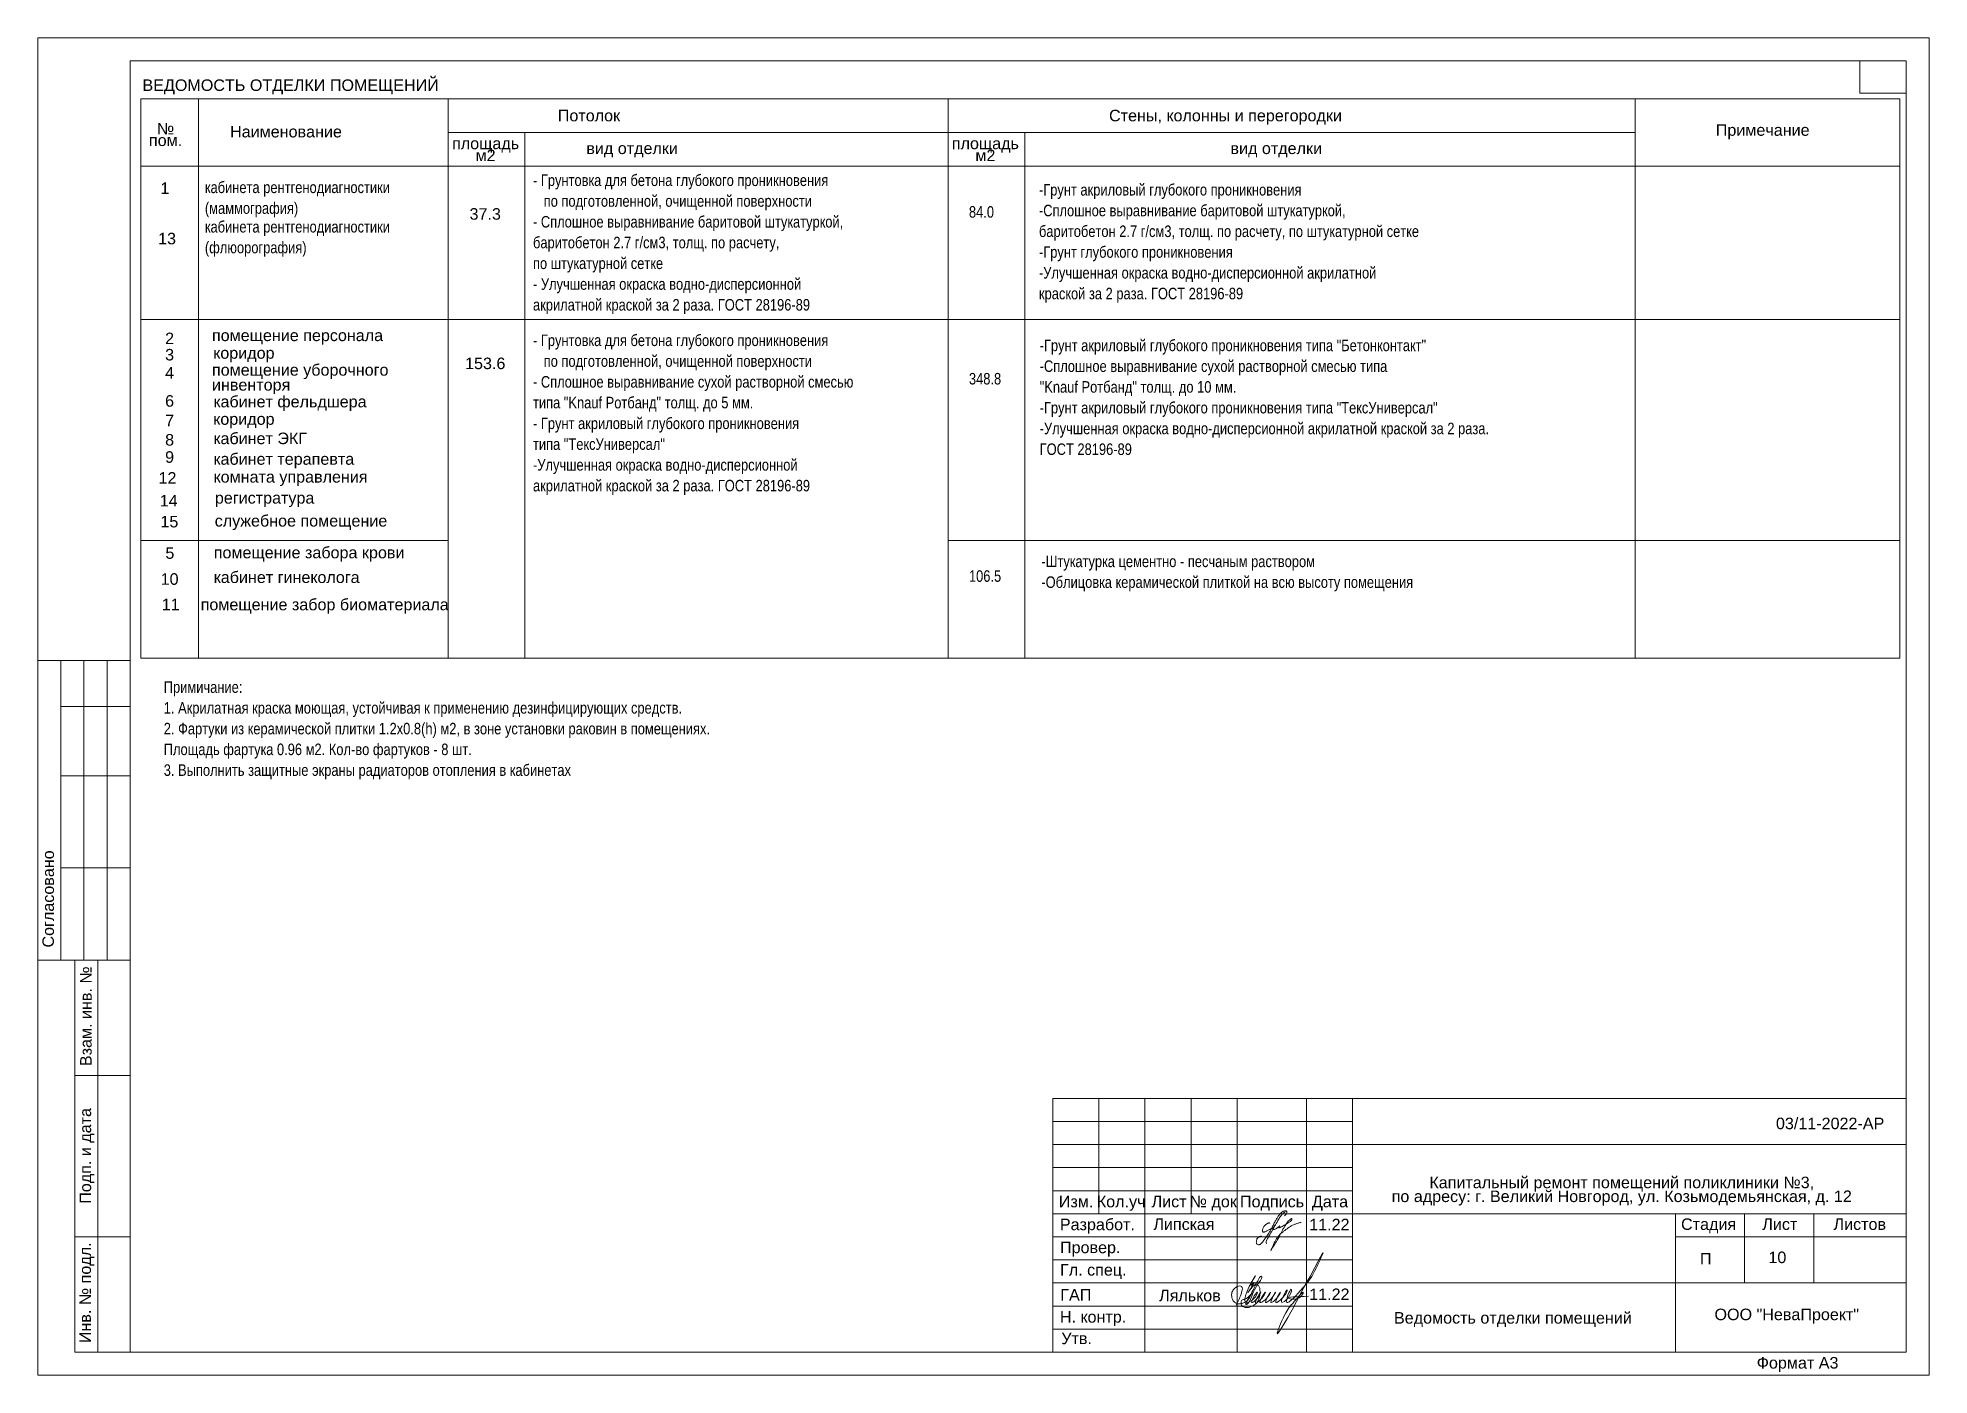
# Model space of a CAD drawing. Header units: metres. Extents: x 14591 to 15202, y 5442 to 5571.
# Drawn here: x 15006.55 to 15047.55, y 5478.61 to 5507.61 of the extents above; entities that cross this region are included whole.
import ezdxf
from ezdxf.enums import TextEntityAlignment as Align

# ---------------------------------------------------------------- set-up
doc = ezdxf.new("R2010")
doc.units = ezdxf.units.M
doc.header["$MEASUREMENT"] = 0
doc.linetypes.add('DGN Style 4', pattern=[5.601258, 2.79888, -1.39944, 0.003499, -1.39944])
for name, color, linetype, lineweight in [('Level 1', 7, 'Continuous', 0), ('Level 50', 7, 'Continuous', 0), ('Level 63', 7, 'Continuous', 0), ('Стены', 7, 'Continuous', 13)]:
    doc.layers.add(name, color=color, linetype=linetype, lineweight=lineweight)
doc.styles.add('ARIAL', font='arial.ttf')
doc.styles.add('MONOTXT', font='monotxt.shx', dxfattribs={"width": 0.8, "height": 0.5})
doc.styles.get("Standard").update_dxf_attribs({"font": 'txt.shx', "height": 0.0025})
doc.styles.add('Style-Arial', font='arial.ttf')

msp = doc.modelspace()

# ---------------------------------------------------------------- texts
at = {"color": 7, "linetype": 'Continuous', "lineweight": 13, "style": 'Style-Arial'}
for s, p in [('Потолок', (15018.49657428, 5505.9195518)), ('Стены, колонны и перегородки', (15032.29529887, 5505.9195518)), ('37.3', (15016.24766986, 5503.78620152)), ('153.6', (15016.24766986, 5500.54580818))]:
    msp.add_text(s, height=0.25, dxfattribs=at).set_placement(p, align=Align.MIDDLE_CENTER)
at = {"color": 7, "linetype": 'Continuous', "lineweight": 0, "style": 'Style-Arial'}
for s, p in [('2', (15009.3082127, 5501.21273238)), ('3', (15009.3082127, 5500.85872691)), ('4', (15009.3082127, 5500.46612271)), ('6', (15009.3082127, 5499.85626281)), ('7', (15009.3082127, 5499.43167681)), ('8', (15009.3082127, 5499.01323509)), ('9', (15009.3082127, 5498.63985148)), ('12', (15009.16529696, 5498.18659213)), ('14', (15009.19130593, 5497.69274812)), ('15', (15009.20684955, 5497.23948877)), ('5', (15009.3146052, 5496.55812538)), ('10', (15009.21182658, 5495.99458396)), ('11', (15009.23432593, 5495.44344927)), ('03/11-2022-АР', (15044.22739385, 5484.18913331))]:
    msp.add_text(s, height=0.25, dxfattribs=at).set_placement(p, align=Align.TOP_LEFT)
msp.add_text('Липская', height=0.25, dxfattribs=at).set_placement((15031.39349858, 5482.00469768), align=Align.TOP_CENTER)
at = {"color": 18, "linetype": 'Continuous', "lineweight": 13, "true_color": 0x000000, "style": 'ARIAL'}
for s, p in [('11.22', (15034.5470487, 5481.9968628)), ('П', (15042.70619661, 5481.25549395)), ('11.22', (15034.5470487, 5480.48440733)), ('Ведомость отделки помещений', (15038.52552444, 5479.97356386))]:
    msp.add_text(s, height=0.25, dxfattribs=at).set_placement(p, align=Align.TOP_CENTER)
at = {"color": 7, "lineweight": 13, "style": 'Style-Arial'}
for s, p in [('10', (15044.06386499, 5481.2851354)), ('Ляльков', (15030.85561915, 5480.45783))]:
    msp.add_text(s, height=0.25, dxfattribs=at).set_placement(p, align=Align.TOP_LEFT)
at = {"color": 7, "linetype": 'Continuous', "lineweight": 13, "char_height": 0.25}
for s, insert, attachment_point, line_spacing_factor in [('\\fArial|b0|i0|c204204|p39;ВЕДОМОСТЬ ОТДЕЛКИ ПОМЕЩЕНИЙ', (15008.81725387, 5506.38103857), 7, 0.6), ('\\fArial|b0|i0|c204204|p39;№\\Pпом.', (15009.31845638, 5505.5071055), 5, 0.6), ('\\fArial|b0|i0|c204204|p39;Наименование', (15011.92877441, 5505.56898806), 5, 0.6), ('\\fArial|b0|i0|c204204|p39;Примечание', (15043.94006832, 5505.56822816), 5, 0.72)]:
    msp.add_mtext(s, dxfattribs=dict(at, insert=insert, attachment_point=attachment_point, line_spacing_factor=line_spacing_factor))
at = {"color": 7, "linetype": 'Continuous', "lineweight": 13, "char_height": 0.25, "style": 'Style-Arial'}
for s, insert, attachment_point, line_spacing_factor in [('площадь\\Pм2', (15016.25571914, 5505.18617001), 5, 0.621037), ('площадь\\Pм2', (15027.08991748, 5505.18617001), 5, 0.621037), ('помещение персонала\\P', (15010.3240189, 5501.2786691), 1, 0.6), ('помещение уборочного \\Pинвенторя\\P', (15010.3240189, 5500.5291796), 1, 0.776524), ('комната управления\\P', (15010.3591451, 5498.21079386), 1, 1.2), ('регистратура\\P', (15010.38700778, 5497.75451655), 1, 1.2), ('служебное помещение', (15010.38379901, 5497.25725533), 1, 0.792)]:
    msp.add_mtext(s, dxfattribs=dict(at, insert=insert, attachment_point=attachment_point, line_spacing_factor=line_spacing_factor))
at = {"color": 18, "lineweight": 13, "true_color": 0x000000, "char_height": 0.25, "attachment_point": 7, "style": 'MONOTXT'}
for s, insert, line_spacing_factor in [('\\fArial|b0|i0|c204204|p39;кабинета рентгенодиагностики\\P(маммография)', (15010.17040506, 5503.71241912), 1.08), ('\\fArial|b0|i0|c204204|p39;- Грунтовка для бетона глубокого проникновения\\P   по подготовленной, очищенной поверхности\\P- Сплошное выравнивание баритовой штукатуркой,\\Pбаритобетон 2.7 г/см3, толщ. по расчету, \\Pпо штукатурной сетке\\P- Улучшенная окраска водно-дисперсионной \\Pакрилатной краской за 2 раза. ГОСТ 28196-89', (15017.28317863, 5501.61561159), 1.08), ('\\fArial|b0|i0|c204204|p39;-Грунт акриловый глубокого проникновения \\P-Сплошное выравнивание баритовой штукатуркой,\\Pбаритобетон 2.7 г/см3, толщ. по расчету, по штукатурной сетке\\P-Грунт глубокого проникновения \\P-Улучшенная окраска водно-дисперсионной акрилатной \\Pкраской за 2 раза. ГОСТ 28196-89', (15028.25105261, 5501.85980173), 1.08), ('\\fArial|b0|i0|c204204|p39;84.0', (15026.73321716, 5503.70159716), 0.6), ('\\fArial|b0|i0|c204204|p39;кабинета рентгенодиагностики\\P(флюорография)', (15010.17040506, 5502.85771838), 1.08), ('\\fArial|b0|i0|c204204|p39;- Грунтовка для бетона глубокого проникновения\\P   по подготовленной, очищенной поверхности\\P- Сплошное выравнивание сухой растворной смесью \\Pтипа "Knauf Ротбанд" толщ. до 5 мм.\\P- Грунт акриловый глубокого проникновения \\Pтипа "ТексУниверсал"\\P-Улучшенная окраска водно-дисперсионной \\Pакрилатной краской за 2 раза. ГОСТ 28196-89', (15017.28317863, 5497.6946879), 1.08), ('\\fArial|b0|i0|c204204|p39;-Грунт акриловый глубокого проникновения типа "Бетонконтакт"\\P-Сплошное выравнивание сухой растворной смесью типа\\P"Knauf Ротбанд" толщ. до 10 мм.\\P-Грунт акриловый глубокого проникновения типа "ТексУниверсал"\\P-Улучшенная окраска водно-дисперсионной акрилатной краской за 2 раза. \\PГОСТ 28196-89', (15028.2666582, 5498.5560969), 1.08), ('\\fArial|b0|i0|c204204|p39;348.8', (15026.73321716, 5500.08441389), 0.6), ('\\fArial|b0|i0|c204204|p39;106.5', (15026.73321716, 5495.80526245), 0.6), ('\\P\\fArial|b0|i0|c204204|p39;-Штукатурка цементно - песчаным раствором \\P-Облицовка керамической плиткой на всю высоту помещения\\P\\P', (15028.30309937, 5495.1515505), 1.08), ('\\fArial|b0|i0|c204204|p39;Примичание:\\P1. Акрилатная краска моющая, устойчивая к применению дезинфицирующих средств.\\P2. Фартуки из керамической плитки 1.2х0.8(h) м2, в зоне установки раковин в помещениях. \\PПлощадь фартука 0.96 м2. Кол-во фартуков - 8 шт.\\P3. Выполнить защитные экраны радиаторов отопления в кабинетах\\P', (15009.2787765, 5491.52537166), 1.08)]:
    msp.add_mtext(s, dxfattribs=dict(at, insert=insert, line_spacing_factor=line_spacing_factor))
at = {"linetype": 'Continuous', "lineweight": 0, "insert": (15040.88478455, 5482.59690722), "char_height": 0.25, "attachment_point": 5, "line_spacing_factor": 0.72, "style": 'Style-Arial'}
msp.add_mtext('Капитальный ремонт помещений поликлиники №3, \\Pпо адресу: г. Великий Новгород, ул. Козьмодемьянская, д. 12', dxfattribs=at)
at = {"layer": 'Level 1', "color": 7, "linetype": 'Continuous', "lineweight": 13, "style": 'Style-Arial'}
for p in [(15019.43239289, 5505.20972079), (15033.3954607, 5505.20972079)]:
    msp.add_text('вид отделки', height=0.2500002, dxfattribs=at).set_placement(p, align=Align.MIDDLE_CENTER)
at = {"layer": 'Level 63', "color": 7, "linetype": 'DGN Style 4', "lineweight": 13, "style": 'Style-Arial'}
for s, p in [('коридор', (15010.35237351, 5500.89669463)), ('кабинет фельдшера', (15010.35587384, 5499.84181127)), ('коридор', (15010.35237351, 5499.46385472)), ('кабинет ЭКГ', (15010.35587384, 5499.04412891)), ('кабинет терапевта', (15010.35587384, 5498.59748479)), ('помещение забора крови', (15010.36226633, 5496.56918499)), ('кабинет гинеколога', (15010.36226633, 5496.03319412)), ('помещение забор биоматериала', (15010.07883513, 5495.44135106))]:
    msp.add_text(s, height=0.25, dxfattribs=at).set_placement(p, align=Align.TOP_LEFT)
at = {"layer": 'Стены', "color": 7, "linetype": 'Continuous', "lineweight": 13, "style": 'Style-Arial'}
for s, p in [('1', (15009.30425535, 5504.34550611)), ('13', (15009.35045978, 5503.25238406))]:
    msp.add_text(s, height=0.25, dxfattribs=at).set_placement(p, align=Align.MIDDLE_CENTER)

# ---------------------------------------------------------------- blocks, each defined once
blk = doc.blocks.new('*U287')
at = {"layer": 'Level 50', "color": 7, "linetype": 'Continuous', "lineweight": 0}
for p, q in [((-20.487, 14.5), (20.513, 14.5)), ((-20.487, -14.5), (-20.487, 14.5)), ((20.513, 14.5), (20.513, -14.5)), ((20.513, -14.5), (-20.487, -14.5))]:
    blk.add_line(p, q, dxfattribs=at)
at = {"layer": 'Level 50', "color": 7, "linetype": 'Continuous', "lineweight": 13}
for p, q in [((-18.487, 14), (20.013, 14)), ((-18.487, 14), (-18.487, -14)), ((19.013, 14), (19.013, 13.3)), ((20.013, 14), (20.013, -14)), ((19.013, 13.3), (20.013, 13.3)), ((-18.926, -14), (20.013, -14))]:
    blk.add_line(p, q, dxfattribs=at)
at = {"layer": 'Level 63', "color": 7, "linetype": 'Continuous', "lineweight": 13}
for p, q in [((-20.487, 1), (-18.487, 1)), ((-20.487, 1), (-20.487, -5.5)), ((-19.987, 1), (-19.987, -5.5)), ((-19.487, 1), (-19.487, -5.5)), ((-18.987, 1), (-18.987, -5.5)), ((-19.987, 0), (-18.487, 0)), ((-19.987, -1.5), (-18.487, -1.5)), ((-19.987, -3.5), (-18.487, -3.5)), ((-20.487, -5.5), (-18.487, -5.5)), ((-19.687, -5.5), (-18.487, -5.5)), ((-19.187, -14), (-19.187, -5.5)), ((-19.687, -8), (-18.487, -8)), ((1.513, -8.5), (20.013, -8.5)), ((1.513, -8.5), (1.513, -14)), ((2.513, -8.5), (2.513, -11)), ((3.513, -8.5), (3.513, -14)), ((4.513, -8.5), (4.513, -11)), ((5.513, -8.5), (5.513, -14)), ((7.013, -8.5), (7.013, -14)), ((8.013, -8.5), (8.013, -14)), ((8.013, -9.5), (20.013, -9.5)), ((1.513, -10.5), (8.013, -10.5)), ((1.513, -11), (8.013, -11)), ((8.013, -11), (20.013, -11)), ((-19.687, -11.5), (-18.487, -11.5)), ((15.013, -11.5), (20.013, -11.5)), ((8.013, -12.5), (20.013, -12.5))]:
    blk.add_line(p, q, dxfattribs=at)
at = {"layer": 'Level 63', "color": 7, "linetype": 'Continuous', "lineweight": 0}
for p, q in [((1.513, -9), (8.013, -9)), ((1.513, -9.5), (8.013, -9.5)), ((1.513, -10), (8.013, -10)), ((1.513, -11.5), (8.013, -11.5)), ((1.513, -12), (8.013, -12)), ((1.513, -12.5), (8.013, -12.5)), ((1.513, -13), (8.013, -13)), ((1.513, -13.5), (8.013, -13.5))]:
    blk.add_line(p, q, dxfattribs=at)
at = {"layer": 'Level 63', "color": 7, "linetype": 'Continuous', "lineweight": 13, "flags": 128}
for points in [[(-18.487, -14), (-19.687, -14), (-19.687, -5.5)], [(15.013, -11), (15.013, -14)], [(16.513, -11), (16.513, -12.5)], [(18.013, -11), (18.013, -12.5)]]:
    blk.add_lwpolyline(points, dxfattribs=at)
at = {"color": 7, "linetype": 'Continuous', "lineweight": 13, "style": 'Style-Arial'}
blk.add_text('ООО "НеваПроект"', height=0.25, dxfattribs=at).set_placement((15.859, -13.057), align=Align.TOP_LEFT)
at = {"layer": 'Level 63', "color": 7, "linetype": 'Continuous', "lineweight": 0, "style": 'Style-Arial'}
for s, p in [('Согласовано', (-20.263, -4.173)), ('Взам. инв. №', (-19.445, -6.716)), ('Подп. и дата', (-19.457, -9.745)), ('Инв. № подл.', (-19.462, -12.713))]:
    blk.add_text(s, height=0.25002, rotation=90, dxfattribs=at).set_placement(p, align=Align.MIDDLE_CENTER)
for s, p in [('Изм.', (2.02, -10.735)), ('Кол.уч', (2.997, -10.735)), ('Лист', (4.036, -10.735)), ('№ док', (4.994, -10.735)), ('Подпись', (6.268, -10.735)), ('Дата', (7.524, -10.735)), ('Разработ.', (2.482, -11.231)), ('Стадия', (15.731, -11.225)), ('Лист', (17.276, -11.225)), ('Листов', (19.009, -11.225)), ('Провер.', (2.327, -11.729)), ('Гл. спец.', (2.393, -12.216)), ('ГАП', (2.014, -12.757)), ('Н. контр.', (2.388, -13.235)), ('Утв.', (2.032, -13.702)), ('Формат А3', (17.66, -14.231))]:
    blk.add_text(s, height=0.25, dxfattribs=at).set_placement(p, align=Align.MIDDLE_CENTER)
blk = doc.blocks.new('*U194')
at = {"layer": 'Level 1', "color": 5, "linetype": 'Continuous', "lineweight": 0}
for points, knots in [([(0.306, 0.776), (0.338, 0.808), (0.397, 0.875), (0.429, 0.933), (0.429, 0.965), (0.42, 1.007), (0.389, 1.038), (0.332, 1.045), (0.263, 1.027), (0.213, 1.007), (0.118, 0.929), (0.06, 0.874), (-0.031, 0.753), (-0.11, 0.623), (-0.214, 0.445), (-0.303, 0.264), (-0.383, 0.11), (-0.478, -0.059), (-0.639, -0.303), (-0.752, -0.465), (-0.872, -0.638), (-0.988, -0.735), (-1.017, -0.735), (-1.061, -0.743), (-1.139, -0.715), (-1.158, -0.689), (-1.176, -0.645), (-1.176, -0.576), (-1.169, -0.519), (-1.149, -0.433), (-1.081, -0.354), (-1.035, -0.336), (-0.993, -0.308), (-0.956, -0.297), (-0.92, -0.293), (-0.909, -0.307), (-0.916, -0.318)], [0, 0, 0, 0, 0.032258, 0.064516, 0.096774, 0.129032, 0.16129, 0.193548, 0.225806, 0.258065, 0.290323, 0.322581, 0.354839, 0.387097, 0.419355, 0.451613, 0.483871, 0.516129, 0.548387, 0.580645, 0.612903, 0.645161, 0.677419, 0.709677, 0.741935, 0.774194, 0.806452, 0.83871, 0.870968, 0.903226, 0.935484, 0.967742, 0.983871, 0.991935, 0.995968, 1, 1, 1, 1]), ([(0.324, 0.97), (0.325, 0.97), (0.327, 0.977), (0.319, 0.976), (0.313, 0.973), (0.304, 0.967), (0.289, 0.95), (0.206, 0.881), (0.152, 0.82), (0.093, 0.753), (-0.006, 0.617), (-0.174, 0.288), (-0.312, 0.065), (-0.539, -0.325), (-0.642, -0.514), (-0.687, -0.643), (-0.64, -0.686)], [0, 0, 0, 0, 0.005306, 0.009091, 0.012718, 0.03509, 0.04357, 0.143713, 0.287425, 0.431138, 0.57485, 0.718563, 0.862275, 0.934132, 0.97006, 1, 1, 1, 1])]:
    blk.add_open_spline(points, degree=3, knots=knots, dxfattribs=at)
blk.add_open_spline([(-0.466, 0.375), (-0.477, 0.405), (-0.522, 0.405), (-0.564, 0.389), (-0.626, 0.36), (-0.677, 0.321), (-0.751, 0.252), (-0.803, 0.178), (-0.835, 0.121), (-0.851, 0.046), (-0.851, -0.036), (-0.83, -0.076), (-0.798, -0.084), (-0.77, -0.084), (-0.711, -0.062), (-0.657, -0.037), (-0.529, 0.033), (-0.308, 0.141), (-0.219, 0.237), (-0.169, 0.317), (-0.193, 0.317), (-0.298, 0.134), (-0.31, 0.076), (-0.31, 0.056), (-0.266, 0.056), (-0.23, 0.056), (-0.158, 0.094), (-0.083, 0.14), (-0.024, 0.179), (0.022, 0.211), (0.057, 0.251), (0.057, 0.266), (0.032, 0.232), (0.004, 0.173), (-0.002, 0.145), (0.03, 0.145), (0.108, 0.188), (0.241, 0.256), (0.325, 0.302), (0.438, 0.365), (0.547, 0.44), (0.612, 0.48), (0.654, 0.521), (0.679, 0.566), (0.679, 0.617), (0.679, 0.634), (0.648, 0.626), (0.594, 0.589), (0.512, 0.517), (0.448, 0.428), (0.37, 0.31), (0.317, 0.235), (0.239, 0.11), (0.158, -0.046), (0.088, -0.178), (-0.026, -0.403), (-0.22, -0.74), (-0.324, -0.893), (-0.414, -0.996), (-0.414, -1.046), (-0.377, -1.018), (-0.317, -0.817), (-0.236, -0.634), (-0.15, -0.464), (-0.087, -0.376), (0.011, -0.254), (0.138, -0.127), (0.215, -0.06), (0.339, 0.033), (0.462, 0.119), (0.577, 0.204), (0.723, 0.281), (0.876, 0.347), (1.008, 0.391), (1.08, 0.409), (1.176, 0.43)], degree=3, dxfattribs=at)

# ---------------------------------------------------------------- linework, layer by layer
at = {"color": 7, "linetype": 'Continuous', "lineweight": 13, "ltscale": 0.001}
for p, q in [((15008.7822367, 5506.28434761), (15046.91534312, 5506.28434761)), ((15010.0302494, 5494.15413519), (15010.0302494, 5506.28434761)), ((15015.44733335, 5494.15413519), (15015.44733335, 5506.28434761)), ((15026.28153169, 5504.81901066), (15026.28153169, 5506.28434761)), ((15041.17417235, 5494.15413519), (15041.17417235, 5506.28434761)), ((15017.10867775, 5494.15413519), (15017.10867775, 5505.55167914)), ((15027.9428761, 5494.15413519), (15027.9428761, 5505.55167914)), ((15008.7822367, 5504.81901066), (15046.91534312, 5504.81901066)), ((15026.28153169, 5494.15413519), (15026.28153169, 5504.81901066)), ((15008.7822367, 5494.15413519), (15046.91534312, 5494.15413519))]:
    msp.add_line(p, q, dxfattribs=at)
at = {"color": 7, "linetype": 'Continuous', "lineweight": 13}
for p, q in [((15008.7822367, 5506.28434761), (15008.7822367, 5494.15413519)), ((15046.91534312, 5506.28434761), (15046.91534312, 5494.15413519)), ((15015.44733335, 5505.55167914), (15041.17417235, 5505.55167914))]:
    msp.add_line(p, q, dxfattribs=at)
at = {"color": 7, "linetype": 'Continuous', "lineweight": 0}
for p, q in [((15008.7822367, 5501.49589662), (15046.91534312, 5501.49589662)), ((15008.7822367, 5496.70702977), (15015.44733335, 5496.70702977)), ((15026.28153169, 5496.70702977), (15046.91534312, 5496.70702977))]:
    msp.add_line(p, q, dxfattribs=at)
at = {"color": 5, "linetype": 'Continuous', "lineweight": 0}
msp.add_spline([(15032.52859697, 5480.12419008), (15032.63126238, 5480.3590079), (15032.65644573, 5480.45299346), (15032.65644573, 5480.50619738), (15032.6252184, 5480.53742471), (15032.57593813, 5480.53742471), (15032.49859186, 5480.49276882), (15032.44383934, 5480.4229805), (15032.42938767, 5480.38259216), (15032.42938767, 5480.31397556), (15032.44643516, 5480.25035346), (15032.48927204, 5480.18965581), (15032.538534, 5480.16121441), (15032.60529661, 5480.15007128), (15032.67334877, 5480.1683058), (15032.73182488, 5480.19490193), (15032.77193192, 5480.22590171), (15032.8432957, 5480.3495074), (15032.90948961, 5480.4855709), (15032.96321508, 5480.59599867), (15033.01944451, 5480.69339091), (15033.05665798, 5480.74555183), (15033.07402204, 5480.75020451), (15033.08071553, 5480.72522407), (15033.06970348, 5480.68412657), (15033.03723065, 5480.63928636), (15032.84600366, 5480.27085575), (15032.78523566, 5480.16560248), (15032.73972135, 5480.13932479), (15032.72754795, 5480.16040973), (15032.72189463, 5480.18150822), (15032.71440251, 5480.2569789), (15032.74752616, 5480.38059804), (15032.84236824, 5480.58729113), (15032.9406304, 5480.75748619), (15032.84357669, 5480.56017337), (15032.90671911, 5480.61576647), (15032.77794689, 5480.39272644), (15032.87869726, 5480.52325061), (15032.95286827, 5480.56607326), (15033.00911412, 5480.55100223), (15033.03591273, 5480.49087367), (15033.04382309, 5480.39395317), (15032.97304397, 5480.17113318), (15032.88527674, 5480.1068444), (15032.82071774, 5480.07991113), (15032.72151276, 5480.07615903), (15032.65273427, 5480.10532013), (15032.64021941, 5480.12699651), (15032.63266311, 5480.17761112), (15032.64643101, 5480.22899361), (15032.72214651, 5480.25657789), (15032.87504888, 5480.39355127), (15032.75955506, 5480.16632278), (15032.81901331, 5480.20065101), (15032.97325064, 5480.35488835), (15032.9853697, 5480.40011728), (15032.86020237, 5480.18332111), (15032.99316771, 5480.28430666), (15033.06152489, 5480.40721639), (15032.94417016, 5480.17418855), (15033.10603722, 5480.30178582), (15033.16449493, 5480.40721639), (15033.04128894, 5480.18963852), (15033.20739983, 5480.29564543), (15033.27387809, 5480.40721639), (15033.16408429, 5480.18736551), (15033.33395691, 5480.32386034), (15033.38146802, 5480.40721639), (15033.2798515, 5480.19056567), (15033.47744303, 5480.38260713), (15033.48231324, 5480.39482285), (15033.383845, 5480.20251442), (15033.6280035, 5480.4294753), (15033.63066872, 5480.43942203), (15033.50658492, 5480.19896057), (15033.72565527, 5480.4295674), (15033.72565527, 5480.45851246), (15033.61644638, 5480.21067555), (15033.91670121, 5480.4355321), (15034.26075999, 5480.92860932), (15034.39571498, 5481.21912969), (15033.418215, 5479.52605007), (15033.60132756, 5479.95803069), (15033.82606266, 5480.24862254), (15033.97920471, 5480.40176459), (15033.92358724, 5480.30543231), (15033.65352195, 5480.27306252), (15034.0962211, 5480.31562648)], degree=3, dxfattribs=at)

# ---------------------------------------------------------------- block references
at = {"layer": 'Level 1', "color": 5, "linetype": 'Continuous', "lineweight": 0, "xscale": 0.4141646088358931, "yscale": 0.4141646088358931, "zscale": 0.4141646088358931}
msp.add_blockref('*U194', (15033.45022433, 5481.74016263), dxfattribs=at)
at = {"layer": 'Level 50', "color": 7, "linetype": 'Continuous', "lineweight": 13}
msp.add_blockref('*U287', (15027.03620824, 5493.10516599), dxfattribs=at)

msp.set_redraw_order([(e.dxf.handle, doc.entitydb.next_handle()) for e in msp.query("TEXT MTEXT ATTDEF DIMENSION ARC_DIMENSION")])  # texts and dimensions are drawn at this point

doc.saveas('drawing.dxf')
